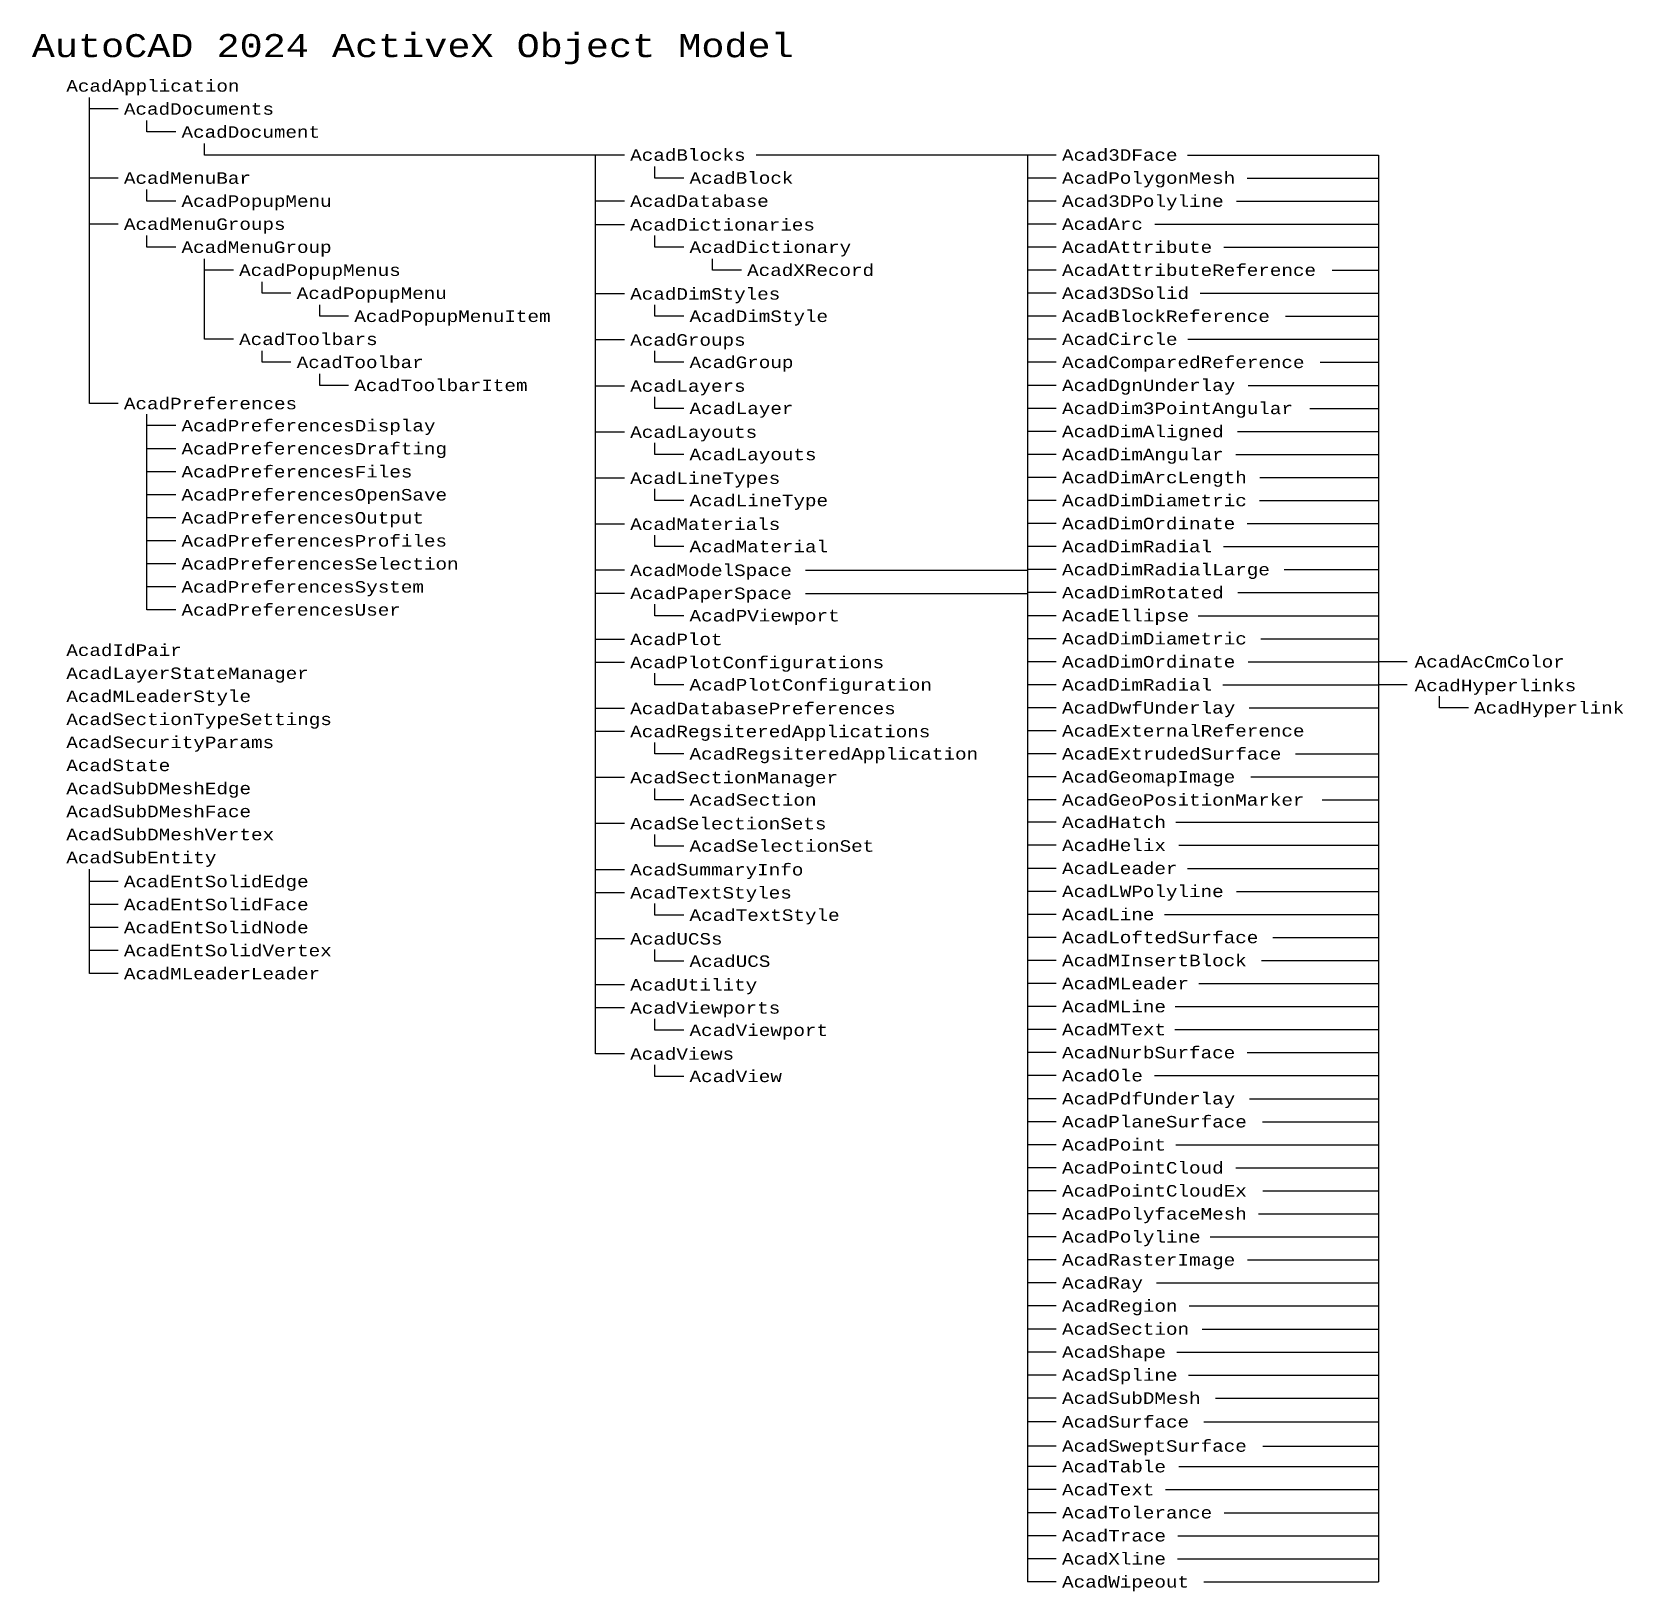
# Model space of a CAD drawing. Header units: inches. Extents: x 349 to 921, y -346 to 10.
# Drawn here: x 569 to 707.1, y -345.8 to -210.4 of the extents above; entities that cross this region are included whole.
import ezdxf

# ---------------------------------------------------------------- set-up
doc = ezdxf.new("R2010")
doc.units = ezdxf.units.IN
doc.header["$MEASUREMENT"] = 0
doc.styles.get("Standard").update_dxf_attribs({"font": 'cour.ttf'})

msp = doc.modelspace()

# ---------------------------------------------------------------- texts
at = {"attachment_point": 1}
for s, width, gutter_width, insert, char_height in [('AutoCAD 2024 ActiveX Object Model', 82.9515, 10, (568.99, -210.61), 2), ('AcadApplication', 14.8329, 5, (571.99, -214.61), 1), ('AcadDocuments', 14.8329, 5, (576.99, -216.61), 1), ('AcadDocument', 14.8329, 5, (581.99, -218.61), 1), ('AcadBlocks', 14.8329, 5, (620.94, -220.61), 1), ('Acad3DFace', 14.8329, 5, (658.43, -220.61), 1), ('AcadMenuBar', 14.8329, 5, (576.99, -222.61), 1), ('AcadBlock', 14.8329, 5, (626.09, -222.61), 1), ('AcadPolygonMesh', 14.8329, 5, (658.43, -222.61), 1), ('AcadPopupMenu', 14.8329, 5, (581.99, -224.61), 1), ('AcadDatabase', 14.8329, 5, (620.94, -224.61), 1), ('Acad3DPolyline', 14.8329, 5, (658.43, -224.61), 1), ('AcadMenuGroups', 14.8329, 5, (576.99, -226.61), 1), ('AcadArc', 14.8329, 5, (658.43, -226.61), 1), ('AcadDictionaries', 14.8329, 5, (620.94, -226.67), 1), ('AcadMenuGroup', 14.8329, 5, (581.99, -228.61), 1), ('AcadDictionary', 14.8329, 5, (626.09, -228.61), 1), ('AcadAttribute', 14.8329, 5, (658.43, -228.61), 1), ('AcadPopupMenus', 14.8329, 5, (586.99, -230.61), 1), ('AcadXRecord', 14.8329, 5, (631.09, -230.61), 1), ('AcadAttributeReference', 14.8329, 5, (658.43, -230.61), 1), ('AcadPopupMenu', 14.8329, 5, (591.99, -232.61), 1), ('AcadDimStyles', 14.8329, 5, (620.94, -232.67), 1), ('Acad3DSolid', 14.8329, 5, (658.43, -232.61), 1), ('AcadPopupMenuItem', 14.8329, 5, (596.99, -234.61), 1), ('AcadDimStyle', 14.8329, 5, (626.09, -234.61), 1), ('AcadBlockReference', 14.8329, 5, (658.43, -234.61), 1), ('AcadToolbars', 14.8329, 5, (586.99, -236.61), 1), ('AcadGroups', 14.8329, 5, (620.94, -236.67), 1), ('AcadCircle', 14.8329, 5, (658.43, -236.61), 1), ('AcadToolbar', 14.8329, 5, (591.99, -238.61), 1), ('AcadGroup', 14.8329, 5, (626.09, -238.61), 1), ('AcadComparedReference', 14.8329, 5, (658.43, -238.61), 1), ('AcadToolbarItem', 14.8329, 5, (596.99, -240.61), 1), ('AcadLayers', 14.8329, 5, (620.94, -240.67), 1), ('AcadDgnUnderlay', 14.8329, 5, (658.43, -240.61), 1), ('AcadPreferences', 14.8329, 5, (576.99, -242.19), 1), ('AcadLayer', 14.8329, 5, (626.09, -242.61), 1), ('AcadDim3PointAngular', 14.8329, 5, (658.43, -242.61), 1), ('AcadPreferencesDisplay', 14.8329, 5, (581.99, -244.11), 1), ('AcadDimAligned', 14.8329, 5, (658.43, -244.61), 1), ('AcadLayouts', 14.8329, 5, (620.94, -244.67), 1), ('AcadPreferencesDrafting', 14.8329, 5, (581.99, -246.11), 1), ('AcadLayouts', 14.8329, 5, (626.09, -246.61), 1), ('AcadDimAngular', 14.8329, 5, (658.43, -246.61), 1), ('AcadPreferencesFiles', 14.8329, 5, (581.99, -248.11), 1), ('AcadLineTypes', 14.8329, 5, (620.94, -248.67), 1), ('AcadDimArcLength', 14.8329, 5, (658.43, -248.61), 1), ('AcadPreferencesOpenSave', 14.8329, 5, (581.99, -250.11), 1), ('AcadLineType', 14.8329, 5, (626.09, -250.61), 1), ('AcadDimDiametric', 14.8329, 5, (658.43, -250.61), 1), ('AcadPreferencesOutput', 14.8329, 5, (581.99, -252.11), 1), ('AcadMaterials', 14.8329, 5, (620.94, -252.67), 1), ('AcadDimOrdinate', 14.8329, 5, (658.43, -252.61), 1), ('AcadPreferencesProfiles', 14.8329, 5, (581.99, -254.11), 1), ('AcadMaterial', 14.8329, 5, (626.09, -254.61), 1), ('AcadDimRadial', 14.8329, 5, (658.43, -254.61), 1), ('AcadPreferencesSelection', 14.8329, 5, (581.99, -256.11), 1), ('AcadModelSpace', 14.8329, 5, (620.94, -256.67), 1), ('AcadDimRadialLarge', 14.8329, 5, (658.43, -256.61), 1), ('AcadPreferencesSystem', 14.8329, 5, (581.99, -258.11), 1), ('AcadPaperSpace', 14.8329, 5, (620.94, -258.67), 1), ('AcadDimRotated', 14.8329, 5, (658.43, -258.61), 1), ('AcadPreferencesUser', 14.8329, 5, (581.99, -260.11), 1), ('AcadPViewport', 14.8329, 5, (626.09, -260.61), 1), ('AcadEllipse', 14.8329, 5, (658.43, -260.61), 1), ('AcadIdPair', 14.8329, 5, (571.99, -263.61), 1), ('AcadPlot', 14.8329, 5, (620.94, -262.67), 1), ('AcadDimDiametric', 14.8329, 5, (658.43, -262.61), 1), ('AcadPlotConfigurations', 14.8329, 5, (620.94, -264.67), 1), ('AcadDimOrdinate', 14.8329, 5, (658.43, -264.61), 1), ('AcadAcCmColor', 14.8329, 5, (689.04, -264.61), 1), ('AcadLayerStateManager', 14.8329, 5, (571.99, -265.61), 1), ('AcadPlotConfiguration', 14.8329, 5, (626.09, -266.61), 1), ('AcadDimRadial', 14.8329, 5, (658.43, -266.61), 1), ('AcadHyperlinks', 14.8329, 5, (689.04, -266.67), 1), ('AcadMLeaderStyle', 14.8329, 5, (571.99, -267.61), 1), ('AcadDatabasePreferences', 14.8329, 5, (620.94, -268.67), 1), ('AcadDwfUnderlay', 14.8329, 5, (658.43, -268.61), 1), ('AcadHyperlink', 14.8329, 5, (694.2, -268.61), 1), ('AcadSectionTypeSettings', 14.8329, 5, (571.99, -269.61), 1), ('AcadRegsiteredApplications', 14.8329, 5, (620.94, -270.67), 1), ('AcadExternalReference', 14.8329, 5, (658.43, -270.61), 1), ('AcadSecurityParams', 14.8329, 5, (571.99, -271.61), 1), ('AcadState', 14.8329, 5, (571.99, -273.61), 1), ('AcadRegsiteredApplication', 14.8329, 5, (626.09, -272.61), 1), ('AcadExtrudedSurface', 14.8329, 5, (658.43, -272.61), 1), ('AcadSectionManager', 14.8329, 5, (620.94, -274.67), 1), ('AcadGeomapImage', 14.8329, 5, (658.43, -274.61), 1), ('AcadSubDMeshEdge', 14.8329, 5, (571.99, -275.61), 1), ('AcadSubDMeshFace', 14.8329, 5, (571.99, -277.61), 1), ('AcadSection', 14.8329, 5, (626.09, -276.61), 1), ('AcadGeoPositionMarker', 14.8329, 5, (658.43, -276.61), 1), ('AcadSelectionSets', 14.8329, 5, (620.94, -278.67), 1), ('AcadHatch', 14.8329, 5, (658.43, -278.55), 1), ('AcadSubDMeshVertex', 14.8329, 5, (571.99, -279.61), 1), ('AcadSubEntity', 14.8329, 5, (571.99, -281.61), 1), ('AcadSelectionSet', 14.8329, 5, (626.09, -280.61), 1), ('AcadHelix', 14.8329, 5, (658.43, -280.55), 1), ('AcadSummaryInfo', 14.8329, 5, (620.94, -282.67), 1), ('AcadLeader', 14.8329, 5, (658.43, -282.55), 1), ('AcadEntSolidEdge', 14.8329, 5, (576.99, -283.69), 1), ('AcadTextStyles', 14.8329, 5, (620.94, -284.67), 1), ('AcadLWPolyline', 14.8329, 5, (658.43, -284.55), 1), ('AcadEntSolidFace', 14.8329, 5, (576.99, -285.69), 1), ('AcadTextStyle', 14.8329, 5, (626.09, -286.61), 1), ('AcadLine', 14.8329, 5, (658.43, -286.55), 1), ('AcadEntSolidNode', 14.8329, 5, (576.99, -287.69), 1), ('AcadUCSs', 14.8329, 5, (620.94, -288.67), 1), ('AcadLoftedSurface', 14.8329, 5, (658.43, -288.55), 1), ('\\pxt14;AcadEntSolidVertex', 14.8329, 5, (576.99, -289.69), 1), ('AcadUCS', 14.8329, 5, (626.09, -290.61), 1), ('AcadMInsertBlock', 14.8329, 5, (658.43, -290.55), 1), ('\\pxt14;AcadMLeaderLeader', 14.8329, 5, (576.99, -291.69), 1), ('AcadUtility', 14.8329, 5, (620.94, -292.67), 1), ('AcadMLeader', 14.8329, 5, (658.43, -292.55), 1), ('AcadViewports', 14.8329, 5, (620.94, -294.67), 1), ('AcadMLine', 14.8329, 5, (658.43, -294.55), 1), ('AcadViewport', 14.8329, 5, (626.09, -296.61), 1), ('AcadMText', 14.8329, 5, (658.43, -296.55), 1), ('AcadViews', 14.8329, 5, (620.94, -298.67), 1), ('AcadNurbSurface', 14.8329, 5, (658.43, -298.55), 1), ('AcadView', 14.8329, 5, (626.09, -300.61), 1), ('AcadOle', 14.8329, 5, (658.43, -300.55), 1), ('AcadPdfUnderlay', 14.8329, 5, (658.43, -302.55), 1), ('AcadPlaneSurface', 14.8329, 5, (658.43, -304.55), 1), ('AcadPoint', 14.8329, 5, (658.43, -306.55), 1), ('AcadPointCloud', 14.8329, 5, (658.43, -308.55), 1), ('AcadPointCloudEx', 14.8329, 5, (658.43, -310.55), 1), ('AcadPolyfaceMesh', 14.8329, 5, (658.43, -312.55), 1), ('AcadPolyline', 14.8329, 5, (658.43, -314.55), 1), ('AcadRasterImage', 14.8329, 5, (658.43, -316.55), 1), ('AcadRay', 14.8329, 5, (658.43, -318.55), 1), ('AcadRegion', 14.8329, 5, (658.43, -320.55), 1), ('AcadSection', 14.8329, 5, (658.43, -322.55), 1), ('AcadShape', 14.8329, 5, (658.43, -324.55), 1), ('AcadSpline', 14.8329, 5, (658.43, -326.55), 1), ('AcadSubDMesh', 14.8329, 5, (658.43, -328.55), 1), ('AcadSurface', 14.8329, 5, (658.43, -330.61), 1), ('AcadSweptSurface', 14.8329, 5, (658.43, -332.71), 1), ('AcadTable', 14.8329, 5, (658.43, -334.5), 1), ('AcadText', 14.8329, 5, (658.43, -336.5), 1), ('AcadTolerance', 14.8329, 5, (658.43, -338.5), 1), ('AcadTrace', 14.8329, 5, (658.43, -340.5), 1), ('AcadXline', 14.8329, 5, (658.43, -342.5), 1), ('AcadWipeout', 14.8329, 5, (658.43, -344.5), 1)]:
    msp.add_mtext_dynamic_manual_height_columns(s, width=width, gutter_width=gutter_width, heights=[0], dxfattribs=dict(at, insert=insert, char_height=char_height))

# ---------------------------------------------------------------- linework, layer by layer
for p, q in [((573.99, -242.69), (573.99, -216.11)), ((576.49, -217.11), (573.99, -217.11)), ((578.99, -219.11), (578.99, -218.11)), ((581.49, -219.11), (578.99, -219.11)), ((583.99, -221.11), (583.99, -220.11)), ((620.44, -221.11), (583.99, -221.11)), ((617.94, -299.17), (617.94, -221.11)), ((623.09, -223.11), (623.09, -222.11)), ((657.93, -221.11), (631.88, -221.11)), ((655.43, -221.11), (655.43, -345)), ((669.32, -221.11), (685.89, -221.11)), ((685.89, -221.11), (685.89, -345)), ((576.49, -223.11), (573.99, -223.11)), ((625.59, -223.11), (623.09, -223.11)), ((657.93, -223.11), (655.43, -223.11)), ((674.51, -223.11), (685.89, -223.11)), ((578.99, -225.11), (578.99, -224.11)), ((581.49, -225.11), (578.99, -225.11)), ((620.44, -225.11), (617.94, -225.11)), ((657.93, -225.11), (655.43, -225.11)), ((673.58, -225.11), (685.89, -225.11)), ((576.49, -227.11), (573.99, -227.11)), ((620.44, -227.17), (617.94, -227.17)), ((657.93, -227.11), (655.43, -227.11)), ((666.48, -227.11), (685.89, -227.11)), ((578.99, -229.11), (578.99, -228.11)), ((581.49, -229.11), (578.99, -229.11)), ((623.09, -229.11), (623.09, -228.11)), ((625.59, -229.11), (623.09, -229.11)), ((657.93, -229.11), (655.43, -229.11)), ((672.48, -229.11), (685.89, -229.11)), ((583.99, -237.11), (583.99, -230.11)), ((628.09, -231.11), (628.09, -230.11)), ((586.49, -231.11), (583.99, -231.11)), ((630.59, -231.11), (628.09, -231.11)), ((657.93, -231.11), (655.43, -231.11)), ((681.89, -231.11), (685.89, -231.11)), ((588.99, -233.11), (588.99, -232.11)), ((591.49, -233.11), (588.99, -233.11)), ((620.44, -233.17), (617.94, -233.17)), ((657.93, -233.11), (655.43, -233.11)), ((670.41, -233.11), (685.89, -233.11)), ((593.99, -235.11), (593.99, -234.11)), ((623.09, -235.11), (623.09, -234.11)), ((596.49, -235.11), (593.99, -235.11)), ((625.59, -235.11), (623.09, -235.11)), ((657.93, -235.11), (655.43, -235.11)), ((677.82, -235.11), (685.89, -235.11)), ((586.49, -237.11), (583.99, -237.11)), ((620.44, -237.17), (617.94, -237.17)), ((620.44, -237.17), (617.94, -237.17)), ((657.93, -237.11), (655.43, -237.11)), ((669.36, -237.11), (685.89, -237.11)), ((588.99, -239.11), (588.99, -238.11)), ((623.09, -239.11), (623.09, -238.11)), ((591.49, -239.11), (588.99, -239.11)), ((593.99, -241.11), (593.99, -240.11)), ((625.59, -239.11), (623.09, -239.11)), ((657.93, -239.11), (655.43, -239.11)), ((680.83, -239.11), (685.89, -239.11)), ((596.49, -241.11), (593.99, -241.11)), ((620.44, -241.17), (617.94, -241.17)), ((657.93, -241.11), (655.43, -241.11)), ((674.58, -241.11), (685.89, -241.11)), ((576.49, -242.69), (573.99, -242.69)), ((623.09, -243.11), (623.09, -242.11)), ((625.59, -243.11), (623.09, -243.11)), ((657.93, -243.11), (655.43, -243.11)), ((679.95, -243.11), (685.89, -243.11)), ((578.99, -260.61), (578.99, -243.61)), ((581.49, -244.61), (578.99, -244.61)), ((620.44, -245.17), (617.94, -245.17)), ((657.93, -245.11), (655.43, -245.11)), ((673.66, -245.11), (685.89, -245.11)), ((581.49, -246.61), (578.99, -246.61)), ((623.09, -247.11), (623.09, -246.11)), ((625.59, -247.11), (623.09, -247.11)), ((657.93, -247.11), (655.43, -247.11)), ((673.5, -247.11), (685.89, -247.11)), ((581.49, -248.61), (578.99, -248.61)), ((620.44, -249.17), (617.94, -249.17)), ((657.93, -249.11), (655.43, -249.11)), ((675.61, -249.11), (685.89, -249.11)), ((581.49, -250.61), (578.99, -250.61)), ((623.09, -251.11), (623.09, -250.11)), ((625.59, -251.11), (623.09, -251.11)), ((657.93, -251.11), (655.43, -251.11)), ((675.57, -251.11), (685.89, -251.11)), ((581.49, -252.61), (578.99, -252.61)), ((620.44, -253.17), (617.94, -253.17)), ((623.09, -255.11), (623.09, -254.11)), ((657.93, -253.11), (655.43, -253.11)), ((674.51, -253.11), (685.89, -253.11)), ((581.49, -254.61), (578.99, -254.61)), ((625.59, -255.11), (623.09, -255.11)), ((657.93, -255.11), (655.43, -255.11)), ((672.44, -255.11), (685.89, -255.11)), ((581.49, -256.61), (578.99, -256.61)), ((620.44, -257.17), (617.94, -257.17)), ((636.15, -257.17), (655.43, -257.17)), ((657.93, -257.11), (655.43, -257.11)), ((677.72, -257.11), (685.89, -257.11)), ((581.49, -258.61), (578.99, -258.61)), ((620.44, -259.17), (617.94, -259.17)), ((636.15, -259.17), (655.43, -259.17)), ((657.93, -259.11), (655.43, -259.11)), ((673.7, -259.11), (685.89, -259.11)), ((581.49, -260.61), (578.99, -260.61)), ((623.09, -261.11), (623.09, -260.11)), ((625.59, -261.11), (623.09, -261.11)), ((657.93, -261.11), (655.43, -261.11)), ((670.25, -261.11), (685.89, -261.11)), ((620.44, -263.17), (617.94, -263.17)), ((657.93, -263.11), (655.43, -263.11)), ((675.69, -263.11), (685.89, -263.11)), ((620.44, -265.17), (617.94, -265.17)), ((657.93, -265.11), (655.43, -265.11)), ((674.59, -265.11), (685.89, -265.11)), ((688.39, -265.11), (685.89, -265.11)), ((623.09, -267.11), (623.09, -266.11)), ((625.59, -267.11), (623.09, -267.11)), ((657.93, -267.11), (655.43, -267.11)), ((672.4, -267.11), (685.89, -267.11)), ((688.39, -267.11), (685.89, -267.11)), ((620.44, -269.17), (617.94, -269.17)), ((657.93, -269.11), (655.43, -269.11)), ((674.66, -269.11), (685.89, -269.11)), ((680.91, -269.11), (685.89, -269.11)), ((691.2, -269.11), (691.2, -268.11)), ((693.7, -269.11), (691.2, -269.11)), ((620.44, -271.17), (617.94, -271.17)), ((623.09, -273.11), (623.09, -272.11)), ((657.93, -271.11), (655.43, -271.11)), ((625.59, -273.11), (623.09, -273.11)), ((657.93, -273.11), (655.43, -273.11)), ((678.68, -273.11), (685.89, -273.11)), ((620.44, -275.17), (617.94, -275.17)), ((623.09, -277.11), (623.09, -276.11)), ((657.93, -275.11), (655.43, -275.11)), ((674.83, -275.11), (685.89, -275.11)), ((625.59, -277.11), (623.09, -277.11)), ((657.93, -277.11), (655.43, -277.11)), ((681.01, -277.11), (685.89, -277.11)), ((657.93, -279.05), (655.43, -279.05)), ((668.3, -279.05), (685.89, -279.05)), ((620.44, -279.17), (617.94, -279.17)), ((623.09, -281.11), (623.09, -280.11)), ((625.59, -281.11), (623.09, -281.11)), ((657.93, -281.05), (655.43, -281.05)), ((668.56, -281.05), (685.89, -281.05)), ((573.99, -292.19), (573.99, -283.11)), ((620.44, -283.17), (617.94, -283.17)), ((657.93, -283.05), (655.43, -283.05)), ((669.32, -283.05), (685.89, -283.05)), ((576.49, -284.19), (573.99, -284.19)), ((620.44, -285.17), (617.94, -285.17)), ((657.93, -285.05), (655.43, -285.05)), ((673.58, -285.05), (685.89, -285.05)), ((576.49, -286.19), (573.99, -286.19)), ((623.09, -287.11), (623.09, -286.11)), ((625.59, -287.11), (623.09, -287.11)), ((657.93, -287.05), (655.43, -287.05)), ((667.33, -287.05), (685.89, -287.05)), ((576.49, -288.19), (573.99, -288.19)), ((620.44, -289.17), (617.94, -289.17)), ((657.93, -289.05), (655.43, -289.05)), ((676.73, -289.05), (685.89, -289.05)), ((576.49, -290.19), (573.99, -290.19)), ((623.09, -291.11), (623.09, -290.11)), ((625.59, -291.11), (623.09, -291.11)), ((657.93, -291.05), (655.43, -291.05)), ((675.73, -291.05), (685.89, -291.05)), ((576.49, -292.19), (573.99, -292.19)), ((620.44, -293.17), (617.94, -293.17)), ((657.93, -293.05), (655.43, -293.05)), ((670.31, -293.05), (685.89, -293.05)), ((620.44, -295.17), (617.94, -295.17)), ((657.93, -295.05), (655.43, -295.05)), ((668.25, -295.05), (685.89, -295.05)), ((623.09, -297.11), (623.09, -296.11)), ((625.59, -297.11), (623.09, -297.11)), ((657.93, -297.05), (655.43, -297.05)), ((668.23, -297.05), (685.89, -297.05)), ((620.44, -299.17), (617.94, -299.17)), ((657.93, -299.05), (655.43, -299.05)), ((674.49, -299.05), (685.89, -299.05)), ((623.09, -301.11), (623.09, -300.11)), ((625.59, -301.11), (623.09, -301.11)), ((657.93, -301.05), (655.43, -301.05)), ((666.45, -301.05), (685.89, -301.05)), ((657.93, -303.05), (655.43, -303.05)), ((674.7, -303.05), (685.89, -303.05)), ((657.93, -305.05), (655.43, -305.05)), ((675.83, -305.05), (685.89, -305.05)), ((657.93, -307.05), (655.43, -307.05)), ((668.3, -307.05), (685.89, -307.05)), ((657.93, -309.05), (655.43, -309.05)), ((673.51, -309.05), (685.89, -309.05)), ((657.93, -311.05), (655.43, -311.05)), ((675.85, -311.05), (685.89, -311.05)), ((657.93, -313.05), (655.43, -313.05)), ((675.49, -313.05), (685.89, -313.05)), ((657.93, -315.05), (655.43, -315.05)), ((671.3, -315.05), (685.89, -315.05)), ((657.93, -317.05), (655.43, -317.05)), ((674.52, -317.05), (685.89, -317.05)), ((657.93, -319.05), (655.43, -319.05)), ((666.63, -319.05), (685.89, -319.05)), ((657.93, -321.05), (655.43, -321.05)), ((669.46, -321.05), (685.89, -321.05)), ((657.93, -323.05), (655.43, -323.05)), ((670.59, -323.05), (685.89, -323.05)), ((657.93, -325.05), (655.43, -325.05)), ((668.4, -325.05), (685.89, -325.05)), ((657.93, -327.05), (655.43, -327.05)), ((669.41, -327.05), (685.89, -327.05)), ((657.93, -329.05), (655.43, -329.05)), ((671.75, -329.05), (685.89, -329.05)), ((657.93, -331.11), (655.43, -331.11)), ((670.73, -331.11), (685.89, -331.11)), ((657.93, -333.21), (655.43, -333.21)), ((675.85, -333.21), (685.89, -333.21)), ((657.93, -335), (655.43, -335)), ((668.56, -335), (685.89, -335)), ((657.93, -337), (655.43, -337)), ((667.42, -337), (685.89, -337)), ((657.93, -339), (655.43, -339)), ((672.5, -339), (685.89, -339)), ((657.93, -341), (655.43, -341)), ((668.48, -341), (685.89, -341)), ((657.93, -343), (655.43, -343)), ((668.44, -343), (685.89, -343)), ((657.93, -345), (655.43, -345)), ((670.73, -345), (685.89, -345))]:
    msp.add_line(p, q)

msp.set_redraw_order([(e.dxf.handle, doc.entitydb.next_handle()) for e in msp.query("TEXT MTEXT ATTDEF DIMENSION ARC_DIMENSION")])  # texts and dimensions are drawn at this point

doc.saveas('drawing.dxf')
